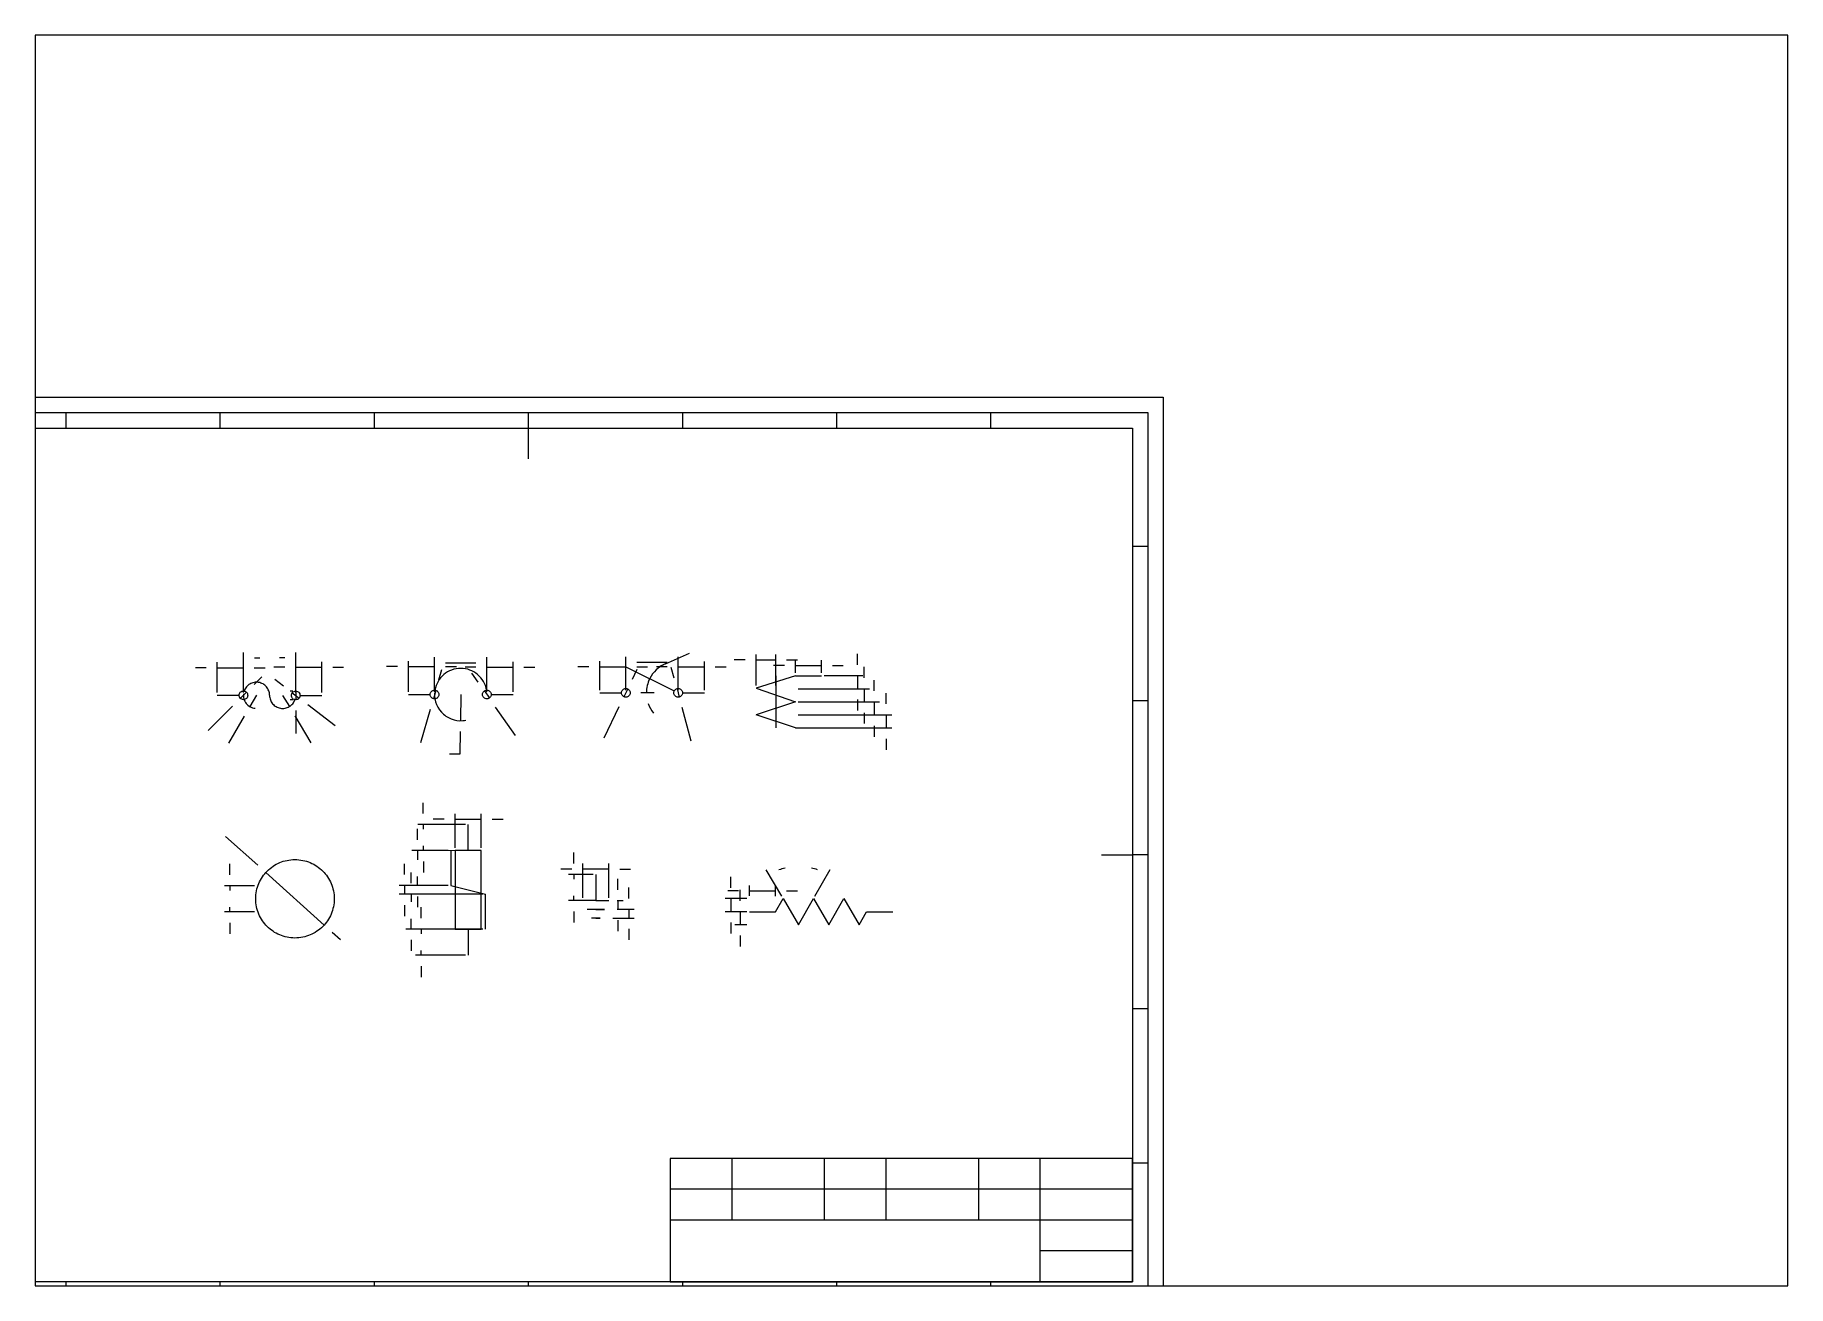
# Paper-space layout 'IEC A3 Title Block' of a CAD drawing. Header units: millimetres. Extents: x 13 to 415, y 5 to 292.
# The model-space entities are those that its viewports show. They can reach past a viewport. Long polylines and large blocks are cut down to what shows.
import ezdxf
from ezdxf.enums import TextEntityAlignment as Align

# ---------------------------------------------------------------- set-up
doc = ezdxf.new("R2010")
doc.units = ezdxf.units.MM
doc.header["$LTSCALE"] = 6
for name, color, linetype in [('035', 5, 'Continuous'), ('07', 7, 'Continuous'), ('Layer2', 30, 'Continuous')]:
    doc.layers.add(name, color=color, linetype=linetype)
doc.styles.add('ISO Proportional', font='Microsoft JhengHei.ttf')
doc.styles.get("Standard").update_dxf_attribs({"font": 'Microsoft JhengHei.ttf'})
doc.styles.add('WD', font='Microsoft JhengHei.ttf')
doc.dimstyles.get("Standard").update_dxf_attribs({"dimtxt": 0.18, "dimasz": 0.18, "dimexe": 0.18, "dimexo": 0.0625, "dimgap": 0.09, "dimtad": 0, "dimtih": 1, "dimtoh": 1, "dimzin": 0, "dimdsep": 46, "dimtxsty": 'WD', "dimcen": 0.09, "dimadec": 0, "dimazin": 0, "dimtfac": 1, "dimtofl": 0, "dimtmove": 2, "dimatfit": 3, "dimfxl": 1, "dimtolj": 1, "dimtzin": 0, "dimarcsym": 0})

psp = doc.layouts.new('IEC A3 Title Block')

msp = doc.modelspace()

# ---------------------------------------------------------------- texts
at = {"layer": 'Layer2', "insert": (66.22817, 94.84655), "char_height": 5, "attachment_point": 1}
msp.add_mtext('WH', dxfattribs=at)

# ---------------------------------------------------------------- blocks, each defined once
blk = doc.blocks.new('IEC_border_a3')
at = {"layer": '035'}
for p, q in [((64, 292), (64, 287)), ((114, 292), (114, 287)), ((164, 292), (164, 287)), ((214, 292), (214, 287)), ((264, 292), (264, 287)), ((314, 292), (314, 287)), ((364, 292), (364, 287)), ((17.97, 248.58), (12.98, 248.58)), ((414.97, 248.54), (409.98, 248.54)), ((17.98, 198.54), (13, 198.54)), ((414.98, 198.5), (410, 198.5)), ((17.98, 148.54), (13, 148.54)), ((414.98, 148.5), (410, 148.5)), ((17.98, 98.54), (13, 98.54)), ((414.98, 98.5), (410, 98.5)), ((18, 48.5), (13.02, 48.5)), ((415, 48.46), (410.02, 48.46)), ((64, 10), (64, 5)), ((114, 10), (114, 5)), ((164, 10), (164, 5)), ((214, 10), (214, 5)), ((264, 10), (264, 5)), ((314, 10), (314, 5)), ((364, 10), (364, 5)), ((125, 0), (125, 5)), ((230, 5), (230, 0))]:
    blk.add_line(p, q, dxfattribs=at)
for points in [[(0, 297), (420, 297), (420, 0), (0, 0)], [(18, 287), (410, 287), (410, 10), (18, 10)]]:
    blk.add_lwpolyline(points, close=True, dxfattribs=at)
at = {"layer": '07'}
for p, q in [((214, 287), (214, 277)), ((18, 148.5), (28, 148.5)), ((400, 148.5), (410, 148.5))]:
    blk.add_line(p, q, dxfattribs=at)
blk.add_lwpolyline([(13, 292), (415, 292), (415, 5), (13, 5)], close=True, dxfattribs=at)
at = {"layer": '035', "style": 'ISO Proportional'}
for s, p in [('1', (37.81, 287.5)), ('2', (87.73, 287.5)), ('3', (137.68, 287.5)), ('4', (187.38, 287.5)), ('5', (237.84, 287.5)), ('6', (287.69, 287.5)), ('7', (337.67, 287.5)), ('8', (387.92, 287.5)), ('A', (13.98, 271.83)), ('A', (410.98, 271.79)), ('B', (14, 221.79)), ('B', (411, 221.75)), ('C', (14, 171.79)), ('C', (411, 171.75)), ('D', (14, 121.79)), ('D', (411, 121.75)), ('E', (14.02, 71.75)), ('E', (411.02, 71.72)), ('F', (14.02, 21.75)), ('F', (411.02, 21.72)), ('1', (37.81, 5.5)), ('2', (87.73, 5.5)), ('3', (137.68, 5.5)), ('4', (187.38, 5.5)), ('5', (237.84, 5.5)), ('6', (287.69, 5.5)), ('7', (337.67, 5.5)), ('8', (387.92, 5.5))]:
    blk.add_text(s, height=3.5, dxfattribs=at).set_placement(p)
blk = doc.blocks.new('電腦輔助電機製圖作業圖框')
for p, q in [((289.9, 35.35), (183.84, 35.35)), ((183.84, 35.35), (183.84, 7.07)), ((197.98, 35.35), (197.98, 21.21)), ((219.19, 35.35), (219.19, 21.21)), ((233.33, 35.35), (233.33, 21.21)), ((254.55, 35.35), (254.55, 21.21)), ((268.69, 35.35), (268.69, 7.07)), ((289.9, 7.07), (289.9, 35.35)), ((289.9, 35.35), (289.9, 7.07)), ((289.9, 28.28), (183.84, 28.28)), ((289.9, 21.21), (183.84, 21.21)), ((289.9, 14.14), (268.69, 14.14)), ((183.84, 7.07), (289.9, 7.07))]:
    blk.add_line(p, q)
at = {"xscale": 0.7070707070707071, "yscale": 0.7070707070707071, "zscale": 0.7070707070707071}
blk.add_blockref('IEC_border_a3', (0, 0), dxfattribs=at)
at = {"insert": (190.91, 31.82), "char_height": 3.535, "attachment_point": 5, "style": 'ISO Proportional'}
blk.add_mtext_dynamic_manual_height_columns('科系', width=14.1414, gutter_width=8.84, heights=[0], dxfattribs=at)
at = {"char_height": 3.535, "attachment_point": 5}
for s, width, insert in [('班級', 14.1414, (226.26, 31.82)), ('項目', 14.1414, (261.62, 31.82)), ('學號', 14.1414, (190.91, 24.75)), ('姓名', 14.1414, (226.26, 24.75)), ('日期', 14.1414, (261.62, 24.75)), ('頁次', 21.2121, (279.29, 17.68))]:
    blk.add_mtext_dynamic_manual_height_columns(s, width=width, gutter_width=8.84, heights=[0], dxfattribs=dict(at, insert=insert))
at = {"insert": (279.16, 10.61), "char_height": 3.535, "attachment_point": 5, "rotation": 119.0276}
blk.add_mtext_dynamic_manual_height_columns('\\\\', width=21.2121, gutter_width=17.68, heights=[0], dxfattribs=at)
for tag, height, p in [('@科系', 3.54, (208.59, 31.82)), ('@班級', 3.54, (243.94, 31.82)), ('@項目', 3.54, (279.29, 31.82)), ('@學號', 2.36, (208.59, 24.75)), ('@姓名', 3.54, (243.94, 24.75)), ('@日期', 2.36, (279.29, 24.75)), ('@作業', 3.54, (227.52, 14.49)), ('@頁次', 3.54, (272.22, 10.61)), ('@總頁次', 3.54, (286.36, 10.61))]:
    blk.add_attdef(tag, text='', height=height).set_placement(p, align=Align.MIDDLE_CENTER)
at = {"flags": 9}
blk.add_attdef('WD_TB', (0, 0), '', height=3.54, dxfattribs=at)
blk = doc.blocks.new('*D25')
at = {"layer": 'Defpoints', "color": 0, "transparency": 16777216}
for p in [(60.77, 146.84), (54.77, 140.51), (60.77, 140.51)]:
    blk.add_point(p, dxfattribs=at)
at = {"layer": 'Layer2', "color": 0, "lineweight": -2, "transparency": 16777216}
for p, q in [((52.27, 146.84), (49.77, 146.84)), ((54.77, 141.14), (54.77, 148.09)), ((54.77, 146.84), (60.77, 146.84)), ((60.77, 141.14), (60.77, 148.09)), ((63.27, 146.84), (65.77, 146.84))]:
    blk.add_line(p, q, dxfattribs=at)
at = {"layer": 'Layer2', "color": 0, "transparency": 16777216}
for points in [[(52.27, 147.26), (52.27, 146.42), (54.77, 146.84)], [(63.27, 147.26), (63.27, 146.42), (60.77, 146.84)]]:
    blk.add_solid(points, dxfattribs=at)
at = {"layer": 'Layer2', "color": 0, "transparency": 16777216, "insert": (57.77, 148.76), "char_height": 2.5, "attachment_point": 5}
blk.add_mtext('\\A1;6', dxfattribs=at)
blk = doc.blocks.new('*D27')
at = {"layer": 'Defpoints', "color": 0, "transparency": 16777216}
for p in [(78.77, 146.97), (72.77, 140.49), (78.77, 140.49)]:
    blk.add_point(p, dxfattribs=at)
at = {"layer": 'Layer2', "color": 0, "lineweight": -2, "transparency": 16777216}
for p, q in [((70.27, 146.97), (67.77, 146.97)), ((72.77, 141.12), (72.77, 148.22)), ((72.77, 146.97), (78.77, 146.97)), ((78.77, 141.12), (78.77, 148.22)), ((81.27, 146.97), (83.77, 146.97))]:
    blk.add_line(p, q, dxfattribs=at)
at = {"layer": 'Layer2', "color": 0, "transparency": 16777216}
for points in [[(70.27, 147.39), (70.27, 146.56), (72.77, 146.97)], [(81.27, 147.39), (81.27, 146.56), (78.77, 146.97)]]:
    blk.add_solid(points, dxfattribs=at)
at = {"layer": 'Layer2', "color": 0, "transparency": 16777216, "insert": (75.77, 148.89), "char_height": 2.5, "attachment_point": 5}
blk.add_mtext('\\A1;6', dxfattribs=at)
blk = doc.blocks.new('*D28')
at = {"layer": 'Defpoints', "color": 0, "transparency": 16777216}
for p in [(72.79, 149.07), (60.77, 140.51), (72.77, 140.49)]:
    blk.add_point(p, dxfattribs=at)
at = {"layer": 'Layer2', "color": 0, "lineweight": -2, "transparency": 16777216}
for p, q in [((60.78, 141.14), (60.79, 150.35)), ((63.29, 149.09), (64.51, 149.09)), ((70.29, 149.08), (69.07, 149.08)), ((72.78, 141.12), (72.79, 150.32))]:
    blk.add_line(p, q, dxfattribs=at)
at = {"layer": 'Layer2', "color": 0, "transparency": 16777216}
for points in [[(63.29, 149.51), (63.29, 148.67), (60.79, 149.1)], [(70.29, 149.5), (70.29, 148.66), (72.79, 149.07)]]:
    blk.add_solid(points, dxfattribs=at)
at = {"layer": 'Layer2', "color": 0, "transparency": 16777216, "insert": (66.79, 149.09), "char_height": 2.5, "attachment_point": 5}
blk.add_mtext('\\A1;12', dxfattribs=at)
blk = doc.blocks.new('*D29')
at = {"layer": 'Defpoints', "color": 0, "transparency": 16777216}
for p in [(72.78, 141.49), (72.77, 139.49), (72.78, 139.49)]:
    blk.add_point(p, dxfattribs=at)
at = {"layer": 'Layer2', "color": 0, "lineweight": -2, "transparency": 16777216}
for p, q in [((72.77, 143.99), (72.77, 146.49)), ((72.15, 141.49), (71.52, 141.49)), ((72.77, 141.49), (72.77, 139.49)), ((72.15, 139.49), (71.52, 139.49)), ((72.77, 136.99), (72.77, 131.72))]:
    blk.add_line(p, q, dxfattribs=at)
at = {"layer": 'Layer2', "color": 0, "transparency": 16777216}
for points in [[(72.36, 143.99), (73.19, 143.99), (72.77, 141.49)], [(72.36, 136.99), (73.19, 136.99), (72.77, 139.49)]]:
    blk.add_solid(points, dxfattribs=at)
at = {"layer": 'Layer2', "color": 0, "transparency": 16777216, "insert": (70.88, 133.11), "char_height": 2.5, "attachment_point": 5, "rotation": 90}
blk.add_mtext('\\A1;2', dxfattribs=at)
blk = doc.blocks.new('*D30')
at = {"layer": 'Defpoints', "color": 0, "transparency": 16777216}
for p in [(104.62, 147.1), (98.62, 140.69), (104.62, 140.69)]:
    blk.add_point(p, dxfattribs=at)
at = {"layer": 'Layer2', "color": 0, "lineweight": -2, "transparency": 16777216}
for p, q in [((96.12, 147.1), (93.62, 147.1)), ((98.62, 141.31), (98.62, 148.35)), ((98.62, 147.1), (104.62, 147.1)), ((104.62, 141.31), (104.62, 148.35)), ((107.12, 147.1), (109.62, 147.1))]:
    blk.add_line(p, q, dxfattribs=at)
at = {"layer": 'Layer2', "color": 0, "transparency": 16777216}
for points in [[(96.12, 147.51), (96.12, 146.68), (98.62, 147.1)], [(107.12, 147.51), (107.12, 146.68), (104.62, 147.1)]]:
    blk.add_solid(points, dxfattribs=at)
at = {"layer": 'Layer2', "color": 0, "transparency": 16777216, "insert": (101.62, 149.01), "char_height": 2.5, "attachment_point": 5}
blk.add_mtext('\\A1;6', dxfattribs=at)
blk = doc.blocks.new('*D31')
at = {"layer": 'Defpoints', "color": 0, "transparency": 16777216}
for p in [(116.62, 148), (104.62, 140.69), (116.62, 140.69)]:
    blk.add_point(p, dxfattribs=at)
at = {"layer": 'Layer2', "color": 0, "lineweight": -2, "transparency": 16777216}
for p, q in [((104.62, 141.31), (104.62, 149.25)), ((116.62, 141.31), (116.62, 149.25)), ((107.12, 148), (114.12, 148))]:
    blk.add_line(p, q, dxfattribs=at)
at = {"layer": 'Layer2', "color": 0, "transparency": 16777216}
for points in [[(107.12, 148.41), (107.12, 147.58), (104.62, 148)], [(114.12, 148.41), (114.12, 147.58), (116.62, 148)]]:
    blk.add_solid(points, dxfattribs=at)
at = {"layer": 'Layer2', "color": 0, "transparency": 16777216, "insert": (110.62, 149.9), "char_height": 2.5, "attachment_point": 5}
blk.add_mtext('\\A1;12', dxfattribs=at)
blk = doc.blocks.new('*D32')
at = {"layer": 'Defpoints', "color": 0, "transparency": 16777216}
for p in [(122.62, 146.95), (116.62, 140.69), (122.62, 140.69)]:
    blk.add_point(p, dxfattribs=at)
at = {"layer": 'Layer2', "color": 0, "lineweight": -2, "transparency": 16777216}
for p, q in [((114.12, 146.95), (111.62, 146.95)), ((116.62, 141.31), (116.62, 148.2)), ((116.62, 146.95), (122.62, 146.95)), ((122.62, 141.31), (122.62, 148.2)), ((125.12, 146.95), (127.62, 146.95))]:
    blk.add_line(p, q, dxfattribs=at)
at = {"layer": 'Layer2', "color": 0, "transparency": 16777216}
for points in [[(114.12, 147.36), (114.12, 146.53), (116.62, 146.95)], [(125.12, 147.36), (125.12, 146.53), (122.62, 146.95)]]:
    blk.add_solid(points, dxfattribs=at)
at = {"layer": 'Layer2', "color": 0, "transparency": 16777216, "insert": (119.62, 148.86), "char_height": 2.5, "attachment_point": 5}
blk.add_mtext('\\A1;6', dxfattribs=at)
blk = doc.blocks.new('*D33')
at = {"layer": 'Defpoints', "color": 0, "transparency": 16777216}
for p in [(148.49, 147.07), (142.49, 141.07), (148.49, 141.07)]:
    blk.add_point(p, dxfattribs=at)
at = {"layer": 'Layer2', "color": 0, "lineweight": -2, "transparency": 16777216}
for p, q in [((139.99, 147.07), (137.49, 147.07)), ((142.49, 141.7), (142.49, 148.32)), ((142.49, 147.07), (148.49, 147.07)), ((148.49, 141.7), (148.49, 148.32)), ((150.99, 147.07), (153.49, 147.07))]:
    blk.add_line(p, q, dxfattribs=at)
at = {"layer": 'Layer2', "color": 0, "transparency": 16777216}
for points in [[(139.99, 147.49), (139.99, 146.66), (142.49, 147.07)], [(150.99, 147.49), (150.99, 146.66), (148.49, 147.07)]]:
    blk.add_solid(points, dxfattribs=at)
at = {"layer": 'Layer2', "color": 0, "transparency": 16777216, "insert": (145.49, 148.99), "char_height": 2.5, "attachment_point": 5}
blk.add_mtext('\\A1;6', dxfattribs=at)
blk = doc.blocks.new('*D34')
at = {"layer": 'Defpoints', "color": 0, "transparency": 16777216}
for p in [(166.49, 147.03), (160.49, 141.07), (166.49, 141.07)]:
    blk.add_point(p, dxfattribs=at)
at = {"layer": 'Layer2', "color": 0, "lineweight": -2, "transparency": 16777216}
for p, q in [((157.99, 147.03), (155.49, 147.03)), ((160.49, 141.7), (160.49, 148.28)), ((160.49, 147.03), (166.49, 147.03)), ((166.49, 141.7), (166.49, 148.28)), ((168.99, 147.03), (171.49, 147.03))]:
    blk.add_line(p, q, dxfattribs=at)
at = {"layer": 'Layer2', "color": 0, "transparency": 16777216}
for points in [[(157.99, 147.44), (157.99, 146.61), (160.49, 147.03)], [(168.99, 147.44), (168.99, 146.61), (166.49, 147.03)]]:
    blk.add_solid(points, dxfattribs=at)
at = {"layer": 'Layer2', "color": 0, "transparency": 16777216, "insert": (163.49, 148.94), "char_height": 2.5, "attachment_point": 5}
blk.add_mtext('\\A1;6', dxfattribs=at)
blk = doc.blocks.new('*D35')
at = {"layer": 'Defpoints', "color": 0, "transparency": 16777216}
for p in [(160.49, 148.08), (148.49, 141.07), (160.49, 141.07)]:
    blk.add_point(p, dxfattribs=at)
at = {"layer": 'Layer2', "color": 0, "lineweight": -2, "transparency": 16777216}
for p, q in [((148.49, 141.7), (148.49, 149.33)), ((160.49, 141.7), (160.49, 149.33)), ((150.99, 148.08), (157.99, 148.08))]:
    blk.add_line(p, q, dxfattribs=at)
at = {"layer": 'Layer2', "color": 0, "transparency": 16777216}
for points in [[(150.99, 148.49), (150.99, 147.66), (148.49, 148.08)], [(157.99, 148.49), (157.99, 147.66), (160.49, 148.08)]]:
    blk.add_solid(points, dxfattribs=at)
at = {"layer": 'Layer2', "color": 0, "transparency": 16777216, "insert": (154.49, 149.98), "char_height": 2.5, "attachment_point": 5}
blk.add_mtext('\\A1;12', dxfattribs=at)
blk = doc.blocks.new('*D37')
at = {"layer": 'Defpoints', "color": 0, "transparency": 16777216}
for p in [(193.36, 145.02), (193.75, 142.02), (201.62, 142.02)]:
    blk.add_point(p, dxfattribs=at)
at = {"layer": 'Layer2', "color": 0, "lineweight": -2, "transparency": 16777216}
for p, q in [((201.62, 147.52), (201.62, 150.02)), ((193.98, 145.02), (202.87, 145.02)), ((201.62, 145.02), (201.62, 142.02)), ((194.38, 142.02), (202.87, 142.02)), ((201.62, 139.52), (201.62, 137.02))]:
    blk.add_line(p, q, dxfattribs=at)
at = {"layer": 'Layer2', "color": 0, "transparency": 16777216}
for points in [[(201.2, 147.52), (202.03, 147.52), (201.62, 145.02)], [(201.2, 139.52), (202.03, 139.52), (201.62, 142.02)]]:
    blk.add_solid(points, dxfattribs=at)
at = {"layer": 'Layer2', "color": 0, "transparency": 16777216, "insert": (201.62, 143.52), "char_height": 2.5, "attachment_point": 5}
blk.add_mtext('\\A1;3', dxfattribs=at)
blk = doc.blocks.new('*D38')
at = {"layer": 'Defpoints', "color": 0, "transparency": 16777216}
for p in [(187.36, 142.02), (187.36, 139.02), (203.13, 139.02)]:
    blk.add_point(p, dxfattribs=at)
at = {"layer": 'Layer2', "color": 0, "lineweight": -2, "transparency": 16777216}
for p, q in [((203.13, 144.52), (203.13, 147.02)), ((187.98, 142.02), (204.38, 142.02)), ((203.13, 142.02), (203.13, 139.02)), ((187.98, 139.02), (204.38, 139.02)), ((203.13, 136.52), (203.13, 134.02))]:
    blk.add_line(p, q, dxfattribs=at)
at = {"layer": 'Layer2', "color": 0, "transparency": 16777216}
for points in [[(202.71, 144.52), (203.54, 144.52), (203.13, 142.02)], [(202.71, 136.52), (203.54, 136.52), (203.13, 139.02)]]:
    blk.add_solid(points, dxfattribs=at)
at = {"layer": 'Layer2', "color": 0, "transparency": 16777216, "insert": (203.13, 140.52), "char_height": 2.5, "attachment_point": 5}
blk.add_mtext('\\A1;3', dxfattribs=at)
blk = doc.blocks.new('*D39')
at = {"layer": 'Defpoints', "color": 0, "transparency": 16777216}
for p in [(187.36, 139.02), (187.36, 136.02), (205.4, 136.02)]:
    blk.add_point(p, dxfattribs=at)
at = {"layer": 'Layer2', "color": 0, "lineweight": -2, "transparency": 16777216}
for p, q in [((205.4, 141.52), (205.4, 144.02)), ((187.98, 139.02), (206.65, 139.02)), ((205.4, 139.02), (205.4, 136.02)), ((187.98, 136.02), (206.65, 136.02)), ((205.4, 133.52), (205.4, 131.02))]:
    blk.add_line(p, q, dxfattribs=at)
at = {"layer": 'Layer2', "color": 0, "transparency": 16777216}
for points in [[(204.99, 141.52), (205.82, 141.52), (205.4, 139.02)], [(204.99, 133.52), (205.82, 133.52), (205.4, 136.02)]]:
    blk.add_solid(points, dxfattribs=at)
at = {"layer": 'Layer2', "color": 0, "transparency": 16777216, "insert": (205.4, 137.52), "char_height": 2.5, "attachment_point": 5}
blk.add_mtext('\\A1;3', dxfattribs=at)
blk = doc.blocks.new('*D40')
at = {"layer": 'Defpoints', "color": 0, "transparency": 16777216}
for p in [(187.36, 136.02), (187.36, 133.02), (208.21, 133.02)]:
    blk.add_point(p, dxfattribs=at)
at = {"layer": 'Layer2', "color": 0, "lineweight": -2, "transparency": 16777216}
for p, q in [((208.21, 138.52), (208.21, 141.02)), ((187.98, 136.02), (209.46, 136.02)), ((187.98, 133.02), (209.46, 133.02)), ((208.21, 136.02), (208.21, 133.02)), ((208.21, 130.52), (208.21, 128.02))]:
    blk.add_line(p, q, dxfattribs=at)
at = {"layer": 'Layer2', "color": 0, "transparency": 16777216}
for points in [[(207.79, 138.52), (208.63, 138.52), (208.21, 136.02)], [(207.79, 130.52), (208.63, 130.52), (208.21, 133.02)]]:
    blk.add_solid(points, dxfattribs=at)
at = {"layer": 'Layer2', "color": 0, "transparency": 16777216, "insert": (208.21, 134.52), "char_height": 2.5, "attachment_point": 5}
blk.add_mtext('\\A1;3', dxfattribs=at)
blk = doc.blocks.new('*D41')
at = {"layer": 'Defpoints', "color": 0, "transparency": 16777216}
for p in [(187.36, 145.02), (193.36, 147.32), (193.36, 145.02)]:
    blk.add_point(p, dxfattribs=at)
at = {"layer": 'Layer2', "color": 0, "lineweight": -2, "transparency": 16777216}
for p, q in [((184.86, 147.32), (182.36, 147.32)), ((187.36, 145.64), (187.36, 148.57)), ((187.36, 147.32), (193.36, 147.32)), ((193.36, 145.64), (193.36, 148.57)), ((195.86, 147.32), (198.36, 147.32))]:
    blk.add_line(p, q, dxfattribs=at)
at = {"layer": 'Layer2', "color": 0, "transparency": 16777216}
for points in [[(184.86, 147.73), (184.86, 146.9), (187.36, 147.32)], [(195.86, 147.73), (195.86, 146.9), (193.36, 147.32)]]:
    blk.add_solid(points, dxfattribs=at)
at = {"layer": 'Layer2', "color": 0, "transparency": 16777216, "insert": (190.36, 149.23), "char_height": 2.5, "attachment_point": 5}
blk.add_mtext('\\A1;6', dxfattribs=at)
blk = doc.blocks.new('*D42')
at = {"layer": 'Defpoints', "color": 0, "transparency": 16777216}
for p in [(182.86, 148.64), (178.36, 142.17), (182.86, 142.17)]:
    blk.add_point(p, dxfattribs=at)
at = {"layer": 'Layer2', "color": 0, "lineweight": -2, "transparency": 16777216}
for p, q in [((178.36, 142.8), (178.36, 149.89)), ((182.86, 142.8), (182.86, 149.89)), ((175.86, 148.64), (173.36, 148.64)), ((178.36, 148.64), (182.86, 148.64)), ((185.36, 148.64), (187.86, 148.64))]:
    blk.add_line(p, q, dxfattribs=at)
at = {"layer": 'Layer2', "color": 0, "transparency": 16777216}
for points in [[(175.86, 149.06), (175.86, 148.23), (178.36, 148.64)], [(185.36, 149.06), (185.36, 148.23), (182.86, 148.64)]]:
    blk.add_solid(points, dxfattribs=at)
at = {"layer": 'Layer2', "color": 0, "transparency": 16777216, "insert": (180.61, 150.54), "char_height": 2.5, "attachment_point": 5}
blk.add_mtext('\\A1;4.5', dxfattribs=at)
blk = doc.blocks.new('*D43')
at = {"layer": 'Defpoints', "color": 0, "transparency": 16777216}
for p in [(63.95, 96.83), (57.67, 90.82), (63.95, 90.83)]:
    blk.add_point(p, dxfattribs=at)
at = {"layer": 'Layer2', "color": 0, "lineweight": -2, "transparency": 16777216}
for p, q in [((57.66, 99.32), (57.66, 101.82)), ((63.32, 96.83), (56.41, 96.82)), ((57.66, 96.82), (57.66, 95.74)), ((63.33, 90.83), (56.42, 90.82)), ((57.67, 90.82), (57.67, 91.91)), ((57.67, 88.32), (57.67, 85.82))]:
    blk.add_line(p, q, dxfattribs=at)
at = {"layer": 'Layer2', "color": 0, "transparency": 16777216}
for points in [[(58.08, 99.32), (57.24, 99.32), (57.66, 96.82)], [(58.08, 88.32), (57.25, 88.32), (57.67, 90.82)]]:
    blk.add_solid(points, dxfattribs=at)
at = {"layer": 'Layer2', "color": 0, "transparency": 16777216, "insert": (57.66, 93.82), "char_height": 2.5, "attachment_point": 5}
blk.add_mtext('\\A1;6', dxfattribs=at)
blk = doc.blocks.new('*D44')
at = {"layer": 'Defpoints', "color": 0, "transparency": 16777216}
for p in [(65.91, 99.84), (79.3, 87.81)]:
    blk.add_point(p, dxfattribs=at)
at = {"layer": 'Layer2', "color": 0, "lineweight": -2, "transparency": 16777216}
for p, q in [((56.65, 108.14), (64.05, 101.51)), ((79.3, 87.81), (65.91, 99.84)), ((81.16, 86.14), (83.02, 84.47))]:
    blk.add_line(p, q, dxfattribs=at)
at = {"layer": 'Layer2', "color": 0, "transparency": 16777216}
for points in [[(64.32, 101.82), (63.77, 101.2), (65.91, 99.84)], [(81.44, 86.45), (80.88, 85.83), (79.3, 87.81)]]:
    blk.add_solid(points, dxfattribs=at)
at = {"layer": 'Layer2', "color": 0, "transparency": 16777216, "insert": (60.73, 107.13), "char_height": 2.5, "attachment_point": 5, "rotation": 318.0844}
blk.add_mtext('\\A1;∅18', dxfattribs=at)
blk = doc.blocks.new('*D45')
at = {"layer": 'Defpoints', "color": 0, "transparency": 16777216}
for p in [(69.77, 140.5), (71.33, 137.94)]:
    blk.add_point(p, dxfattribs=at)
at = {"layer": 'Layer2', "color": 0, "lineweight": -2, "transparency": 16777216}
for p, q in [((69.77, 140.5), (71.33, 137.94)), ((76.34, 129.63), (72.62, 135.79))]:
    blk.add_line(p, q, dxfattribs=at)
at = {"layer": 'Layer2', "color": 0, "transparency": 16777216}
blk.add_solid([(72.97, 136.01), (72.26, 135.58), (71.33, 137.94)], dxfattribs=at)
at = {"layer": 'Layer2', "color": 0, "transparency": 16777216, "insert": (76.77, 132.63), "char_height": 2.5, "attachment_point": 5, "rotation": 301.1242}
blk.add_mtext('\\A1;R3', dxfattribs=at)
blk = doc.blocks.new('*D46')
at = {"layer": 'Defpoints', "color": 0, "transparency": 16777216}
for p in [(62.27, 137.92), (63.77, 140.51)]:
    blk.add_point(p, dxfattribs=at)
at = {"layer": 'Layer2', "color": 0, "lineweight": -2, "transparency": 16777216}
for p, q in [((63.77, 140.51), (62.27, 137.92)), ((57.4, 129.53), (61.01, 135.76))]:
    blk.add_line(p, q, dxfattribs=at)
blk.add_arc((63.77, 140.51), 3, 172.7485, 263.7427, dxfattribs=at)
at = {"layer": 'Layer2', "color": 0, "transparency": 16777216}
blk.add_solid([(60.65, 135.97), (61.37, 135.55), (62.27, 137.92)], dxfattribs=at)
at = {"layer": 'Layer2', "color": 0, "transparency": 16777216, "insert": (56.92, 132.52), "char_height": 2.5, "attachment_point": 5, "rotation": 59.8695}
blk.add_mtext('\\A1;R3', dxfattribs=at)
blk = doc.blocks.new('*D47')
at = {"layer": 'Defpoints', "color": 0, "transparency": 16777216}
for p in [(61.48, 141.22), (60.07, 139.81)]:
    blk.add_point(p, dxfattribs=at)
at = {"layer": 'Layer2', "color": 0, "lineweight": -2, "transparency": 16777216}
for p, q in [((63.25, 142.99), (65.01, 144.76)), ((61.48, 141.22), (60.07, 139.81)), ((52.69, 132.4), (58.3, 138.03))]:
    blk.add_line(p, q, dxfattribs=at)
at = {"layer": 'Layer2', "color": 0, "transparency": 16777216}
for points in [[(62.95, 143.29), (63.54, 142.7), (61.48, 141.22)], [(58.01, 138.33), (58.6, 137.74), (60.07, 139.81)]]:
    blk.add_solid(points, dxfattribs=at)
at = {"layer": 'Layer2', "color": 0, "transparency": 16777216, "insert": (53.22, 135.72), "char_height": 2.5, "attachment_point": 5, "rotation": 45.1064}
blk.add_mtext('\\A1;∅2', dxfattribs=at)
blk = doc.blocks.new('*D48')
at = {"layer": 'Defpoints', "color": 0, "transparency": 16777216}
for p in [(71.98, 141.1), (73.57, 139.88)]:
    blk.add_point(p, dxfattribs=at)
at = {"layer": 'Layer2', "color": 0, "lineweight": -2, "transparency": 16777216}
for p, q in [((70, 142.63), (68.02, 144.16)), ((71.98, 141.1), (73.57, 139.88)), ((81.85, 133.49), (75.55, 138.35))]:
    blk.add_line(p, q, dxfattribs=at)
at = {"layer": 'Layer2', "color": 0, "transparency": 16777216}
for points in [[(70.26, 142.96), (69.75, 142.3), (71.98, 141.1)], [(75.8, 138.68), (75.29, 138.03), (73.57, 139.88)]]:
    blk.add_solid(points, dxfattribs=at)
at = {"layer": 'Layer2', "color": 0, "transparency": 16777216, "insert": (80.89, 136.72), "char_height": 2.5, "attachment_point": 5, "rotation": 322.3553}
blk.add_mtext('\\A1;∅2', dxfattribs=at)
blk = doc.blocks.new('*D49')
at = {"layer": 'Defpoints', "color": 0, "transparency": 16777216}
for p in [(110.62, 140.69), (110.58, 134.69)]:
    blk.add_point(p, dxfattribs=at)
at = {"layer": 'Layer2', "color": 0, "lineweight": -2, "transparency": 16777216}
for p, q in [((110.62, 140.69), (110.58, 134.69)), ((110.52, 127.1), (110.56, 132.19)), ((108.02, 127.1), (110.52, 127.1))]:
    blk.add_line(p, q, dxfattribs=at)
blk.add_arc((110.62, 140.69), 6, 176.4079, 281.5216, dxfattribs=at)
at = {"layer": 'Layer2', "color": 0, "transparency": 16777216}
blk.add_solid([(110.14, 132.19), (110.97, 132.19), (110.58, 134.69)], dxfattribs=at)
at = {"layer": 'Layer2', "color": 0, "transparency": 16777216, "insert": (105.61, 127.1), "char_height": 2.5, "attachment_point": 5}
blk.add_mtext('\\A1;R6', dxfattribs=at)
blk = doc.blocks.new('*D50')
at = {"layer": 'Defpoints', "color": 0, "transparency": 16777216}
for p in [(104.9, 141.65), (104.34, 139.73)]:
    blk.add_point(p, dxfattribs=at)
at = {"layer": 'Layer2', "color": 0, "lineweight": -2, "transparency": 16777216}
for p, q in [((105.59, 144.05), (106.28, 146.45)), ((104.9, 141.65), (104.34, 139.73)), ((101.45, 129.68), (103.65, 137.32))]:
    blk.add_line(p, q, dxfattribs=at)
at = {"layer": 'Layer2', "color": 0, "transparency": 16777216}
for points in [[(105.19, 144.17), (105.99, 143.94), (104.9, 141.65)], [(103.25, 137.44), (104.05, 137.21), (104.34, 139.73)]]:
    blk.add_solid(points, dxfattribs=at)
at = {"layer": 'Layer2', "color": 0, "transparency": 16777216, "insert": (100.31, 132.84), "char_height": 2.5, "attachment_point": 5, "rotation": 73.95}
blk.add_mtext('\\A1;∅2', dxfattribs=at)
blk = doc.blocks.new('*D51')
at = {"layer": 'Defpoints', "color": 0, "transparency": 16777216}
for p in [(116.05, 141.51), (117.19, 139.87)]:
    blk.add_point(p, dxfattribs=at)
at = {"layer": 'Layer2', "color": 0, "lineweight": -2, "transparency": 16777216}
for p, q in [((114.62, 143.56), (113.2, 145.62)), ((116.05, 141.51), (117.19, 139.87)), ((123.15, 131.27), (118.61, 137.81))]:
    blk.add_line(p, q, dxfattribs=at)
at = {"layer": 'Layer2', "color": 0, "transparency": 16777216}
for points in [[(114.97, 143.8), (114.28, 143.33), (116.05, 141.51)], [(118.96, 138.05), (118.27, 137.58), (117.19, 139.87)]]:
    blk.add_solid(points, dxfattribs=at)
at = {"layer": 'Layer2', "color": 0, "transparency": 16777216, "insert": (123.21, 134.64), "char_height": 2.5, "attachment_point": 5, "rotation": 304.7669}
blk.add_mtext('\\A1;∅2', dxfattribs=at)
blk = doc.blocks.new('*D52')
at = {"layer": 'Defpoints', "color": 0, "transparency": 16777216}
for p in [(148.92, 141.98), (148.06, 140.17)]:
    blk.add_point(p, dxfattribs=at)
at = {"layer": 'Layer2', "color": 0, "lineweight": -2, "transparency": 16777216}
for p, q in [((150, 144.23), (151.08, 146.49)), ((148.92, 141.98), (148.06, 140.17)), ((143.55, 130.74), (146.98, 137.92))]:
    blk.add_line(p, q, dxfattribs=at)
at = {"layer": 'Layer2', "color": 0, "transparency": 16777216}
for points in [[(149.62, 144.41), (150.37, 144.05), (148.92, 141.98)], [(146.6, 138.1), (147.35, 137.74), (148.06, 140.17)]]:
    blk.add_solid(points, dxfattribs=at)
at = {"layer": 'Layer2', "color": 0, "transparency": 16777216, "insert": (142.95, 134.05), "char_height": 2.5, "attachment_point": 5, "rotation": 64.4464}
blk.add_mtext('\\A1;∅2', dxfattribs=at)
blk = doc.blocks.new('*D53')
at = {"layer": 'Defpoints', "color": 0, "transparency": 16777216}
for p in [(160.22, 142.04), (160.75, 140.11)]:
    blk.add_point(p, dxfattribs=at)
at = {"layer": 'Layer2', "color": 0, "lineweight": -2, "transparency": 16777216}
for p, q in [((159.57, 144.45), (158.91, 146.86)), ((160.22, 142.04), (160.75, 140.11)), ((163.5, 130.02), (161.41, 137.7))]:
    blk.add_line(p, q, dxfattribs=at)
at = {"layer": 'Layer2', "color": 0, "transparency": 16777216}
for points in [[(159.97, 144.56), (159.16, 144.34), (160.22, 142.04)], [(161.81, 137.81), (161.01, 137.59), (160.75, 140.11)]]:
    blk.add_solid(points, dxfattribs=at)
at = {"layer": 'Layer2', "color": 0, "transparency": 16777216, "insert": (164.68, 133.17), "char_height": 2.5, "attachment_point": 5, "rotation": 285.2617}
blk.add_mtext('\\A1;∅2', dxfattribs=at)
blk = doc.blocks.new('*D54')
at = {"layer": 'Defpoints', "color": 0, "transparency": 16777216}
for p in [(108.33, 104.87), (100.69, 96.87), (108.33, 96.87)]:
    blk.add_point(p, dxfattribs=at)
at = {"layer": 'Layer2', "color": 0, "lineweight": -2, "transparency": 16777216}
for p, q in [((100.69, 107.37), (100.69, 109.87)), ((107.7, 104.87), (99.44, 104.87)), ((100.69, 104.87), (100.69, 102.78)), ((107.7, 96.87), (99.44, 96.87)), ((100.69, 96.87), (100.69, 98.94)), ((100.69, 94.37), (100.69, 91.87))]:
    blk.add_line(p, q, dxfattribs=at)
at = {"layer": 'Layer2', "color": 0, "transparency": 16777216}
for points in [[(100.27, 107.37), (101.11, 107.37), (100.69, 104.87)], [(100.27, 94.37), (101.11, 94.37), (100.69, 96.87)]]:
    blk.add_solid(points, dxfattribs=at)
at = {"layer": 'Layer2', "color": 0, "transparency": 16777216, "insert": (100.69, 100.86), "char_height": 2.5, "attachment_point": 5}
blk.add_mtext('\\A1;8', dxfattribs=at)
blk = doc.blocks.new('*D55')
at = {"layer": 'Defpoints', "color": 0, "transparency": 16777216}
for p in [(99.29, 94.89), (116.33, 94.89), (116.33, 86.89)]:
    blk.add_point(p, dxfattribs=at)
at = {"layer": 'Layer2', "color": 0, "lineweight": -2, "transparency": 16777216}
for p, q in [((99.29, 97.39), (99.29, 99.89)), ((115.7, 94.89), (98.04, 94.89)), ((99.29, 94.89), (99.29, 93.1)), ((99.29, 86.89), (99.29, 89.26)), ((115.7, 86.89), (98.04, 86.89)), ((99.29, 84.39), (99.29, 81.89))]:
    blk.add_line(p, q, dxfattribs=at)
at = {"layer": 'Layer2', "color": 0, "transparency": 16777216}
for points in [[(98.87, 97.39), (99.7, 97.39), (99.29, 94.89)], [(98.87, 84.39), (99.7, 84.39), (99.29, 86.89)]]:
    blk.add_solid(points, dxfattribs=at)
at = {"layer": 'Layer2', "color": 0, "transparency": 16777216, "insert": (99.29, 91.18), "char_height": 2.5, "attachment_point": 5}
blk.add_mtext('\\A1;8', dxfattribs=at)
blk = doc.blocks.new('*D56')
at = {"layer": 'Defpoints', "color": 0, "transparency": 16777216}
for p in [(115.33, 112.09), (109.33, 104.87), (115.33, 104.87)]:
    blk.add_point(p, dxfattribs=at)
at = {"layer": 'Layer2', "color": 0, "lineweight": -2, "transparency": 16777216}
for p, q in [((109.33, 105.5), (109.33, 113.34)), ((115.33, 105.5), (115.33, 113.34)), ((106.83, 112.09), (104.33, 112.09)), ((109.33, 112.09), (115.33, 112.09)), ((117.83, 112.09), (120.33, 112.09))]:
    blk.add_line(p, q, dxfattribs=at)
at = {"layer": 'Layer2', "color": 0, "transparency": 16777216}
for points in [[(106.83, 112.51), (106.83, 111.67), (109.33, 112.09)], [(117.83, 112.51), (117.83, 111.67), (115.33, 112.09)]]:
    blk.add_solid(points, dxfattribs=at)
at = {"layer": 'Layer2', "color": 0, "transparency": 16777216, "insert": (112.33, 114.01), "char_height": 2.5, "attachment_point": 5}
blk.add_mtext('\\A1;6', dxfattribs=at)
blk = doc.blocks.new('*D57')
at = {"layer": 'Defpoints', "color": 0, "transparency": 16777216}
for p in [(108.33, 96.87), (97.76, 94.87), (108.33, 94.87)]:
    blk.add_point(p, dxfattribs=at)
at = {"layer": 'Layer2', "color": 0, "lineweight": -2, "transparency": 16777216}
for p, q in [((97.76, 99.37), (97.76, 101.87)), ((107.7, 96.87), (96.51, 96.87)), ((97.76, 96.87), (97.76, 94.87)), ((107.7, 94.87), (96.51, 94.87)), ((97.76, 92.37), (97.76, 89.87))]:
    blk.add_line(p, q, dxfattribs=at)
at = {"layer": 'Layer2', "color": 0, "transparency": 16777216}
for points in [[(97.35, 99.37), (98.18, 99.37), (97.76, 96.87)], [(97.35, 92.37), (98.18, 92.37), (97.76, 94.87)]]:
    blk.add_solid(points, dxfattribs=at)
at = {"layer": 'Layer2', "color": 0, "transparency": 16777216, "insert": (97.76, 95.87), "char_height": 2.5, "attachment_point": 5}
blk.add_mtext('\\A1;2', dxfattribs=at)
blk = doc.blocks.new('*D58')
at = {"layer": 'Defpoints', "color": 0, "transparency": 16777216}
for p in [(112.32, 110.87), (102.05, 104.86), (112.33, 104.87)]:
    blk.add_point(p, dxfattribs=at)
at = {"layer": 'Layer2', "color": 0, "lineweight": -2, "transparency": 16777216}
for p, q in [((102.04, 113.36), (102.04, 115.86)), ((111.69, 110.87), (100.79, 110.86)), ((102.04, 110.86), (102.04, 109.78)), ((111.7, 104.87), (100.8, 104.86)), ((102.05, 104.86), (102.05, 105.94)), ((102.05, 102.36), (102.05, 99.86))]:
    blk.add_line(p, q, dxfattribs=at)
at = {"layer": 'Layer2', "color": 0, "transparency": 16777216}
for points in [[(102.46, 113.36), (101.62, 113.36), (102.04, 110.86)], [(102.47, 102.36), (101.63, 102.36), (102.05, 104.86)]]:
    blk.add_solid(points, dxfattribs=at)
at = {"layer": 'Layer2', "color": 0, "transparency": 16777216, "insert": (102.04, 107.86), "char_height": 2.5, "attachment_point": 5}
blk.add_mtext('\\A1;6', dxfattribs=at)
blk = doc.blocks.new('*D59')
at = {"layer": 'Defpoints', "color": 0, "transparency": 16777216}
for p in [(112.32, 86.88), (101.51, 80.88), (112.32, 80.88)]:
    blk.add_point(p, dxfattribs=at)
at = {"layer": 'Layer2', "color": 0, "lineweight": -2, "transparency": 16777216}
for p, q in [((101.51, 89.38), (101.51, 91.88)), ((111.7, 86.88), (100.26, 86.88)), ((101.51, 86.88), (101.51, 85.8)), ((111.7, 80.88), (100.26, 80.88)), ((101.51, 80.88), (101.51, 81.97)), ((101.51, 78.38), (101.51, 75.88))]:
    blk.add_line(p, q, dxfattribs=at)
at = {"layer": 'Layer2', "color": 0, "transparency": 16777216}
for points in [[(101.1, 89.38), (101.93, 89.38), (101.51, 86.88)], [(101.1, 78.38), (101.93, 78.38), (101.51, 80.88)]]:
    blk.add_solid(points, dxfattribs=at)
at = {"layer": 'Layer2', "color": 0, "transparency": 16777216, "insert": (101.51, 83.88), "char_height": 2.5, "attachment_point": 5}
blk.add_mtext('\\A1;6', dxfattribs=at)
blk = doc.blocks.new('*D60')
at = {"layer": 'Defpoints', "color": 0, "transparency": 16777216}
for p in [(141.59, 99.41), (136.58, 93.41), (141.59, 93.41)]:
    blk.add_point(p, dxfattribs=at)
at = {"layer": 'Layer2', "color": 0, "lineweight": -2, "transparency": 16777216}
for p, q in [((136.58, 101.91), (136.58, 104.41)), ((140.97, 99.41), (135.33, 99.41)), ((136.58, 99.41), (136.58, 98.32)), ((140.97, 93.41), (135.33, 93.41)), ((136.58, 93.41), (136.58, 94.49)), ((136.58, 90.91), (136.58, 88.41))]:
    blk.add_line(p, q, dxfattribs=at)
at = {"layer": 'Layer2', "color": 0, "transparency": 16777216}
for points in [[(136.16, 101.91), (136.99, 101.91), (136.58, 99.41)], [(136.16, 90.91), (136.99, 90.91), (136.58, 93.41)]]:
    blk.add_solid(points, dxfattribs=at)
at = {"layer": 'Layer2', "color": 0, "transparency": 16777216, "insert": (136.58, 96.41), "char_height": 2.5, "attachment_point": 5}
blk.add_mtext('\\A1;6', dxfattribs=at)
blk = doc.blocks.new('*D61')
at = {"layer": 'Defpoints', "color": 0, "transparency": 16777216}
for p in [(138.59, 100.65), (138.59, 93.41), (144.59, 93.41)]:
    blk.add_point(p, dxfattribs=at)
at = {"layer": 'Layer2', "color": 0, "lineweight": -2, "transparency": 16777216}
for p, q in [((136.09, 100.65), (133.59, 100.65)), ((138.59, 94.03), (138.59, 101.9)), ((144.59, 100.65), (138.59, 100.65)), ((144.59, 94.03), (144.59, 101.9)), ((147.09, 100.65), (149.59, 100.65))]:
    blk.add_line(p, q, dxfattribs=at)
at = {"layer": 'Layer2', "color": 0, "transparency": 16777216}
for points in [[(136.09, 101.06), (136.09, 100.23), (138.59, 100.65)], [(147.09, 101.06), (147.09, 100.23), (144.59, 100.65)]]:
    blk.add_solid(points, dxfattribs=at)
at = {"layer": 'Layer2', "color": 0, "transparency": 16777216, "insert": (141.59, 102.56), "char_height": 2.5, "attachment_point": 5}
blk.add_mtext('\\A1;6', dxfattribs=at)
blk = doc.blocks.new('*D62')
at = {"layer": 'Defpoints', "color": 0, "transparency": 16777216}
for p in [(145.89, 93.41), (145.89, 91.41), (146.65, 91.41)]:
    blk.add_point(p, dxfattribs=at)
at = {"layer": 'Layer2', "color": 0, "lineweight": -2, "transparency": 16777216}
for p, q in [((146.65, 95.91), (146.65, 98.41)), ((146.52, 93.41), (147.9, 93.41)), ((146.65, 93.41), (146.65, 91.41)), ((146.52, 91.41), (147.9, 91.41)), ((146.65, 88.91), (146.65, 86.41))]:
    blk.add_line(p, q, dxfattribs=at)
at = {"layer": 'Layer2', "color": 0, "transparency": 16777216}
for points in [[(146.24, 95.91), (147.07, 95.91), (146.65, 93.41)], [(146.24, 88.91), (147.07, 88.91), (146.65, 91.41)]]:
    blk.add_solid(points, dxfattribs=at)
at = {"layer": 'Layer2', "color": 0, "transparency": 16777216, "insert": (146.65, 92.41), "char_height": 2.5, "attachment_point": 5}
blk.add_mtext('\\A1;2', dxfattribs=at)
blk = doc.blocks.new('*D63')
at = {"layer": 'Defpoints', "color": 0, "transparency": 16777216}
for p in [(144.87, 89.41), (145.89, 91.41), (149.15, 89.41)]:
    blk.add_point(p, dxfattribs=at)
at = {"layer": 'Layer2', "color": 0, "lineweight": -2, "transparency": 16777216}
for p, q in [((149.15, 93.91), (149.15, 96.41)), ((145.5, 89.41), (150.4, 89.41)), ((146.52, 91.41), (150.4, 91.41)), ((149.15, 91.41), (149.15, 89.41)), ((149.15, 86.91), (149.15, 84.41))]:
    blk.add_line(p, q, dxfattribs=at)
at = {"layer": 'Layer2', "color": 0, "transparency": 16777216}
for points in [[(148.74, 93.91), (149.57, 93.91), (149.15, 91.41)], [(148.74, 86.91), (149.57, 86.91), (149.15, 89.41)]]:
    blk.add_solid(points, dxfattribs=at)
at = {"layer": 'Layer2', "color": 0, "transparency": 16777216, "insert": (149.15, 90.41), "char_height": 2.5, "attachment_point": 5}
blk.add_mtext('\\A1;2', dxfattribs=at)
blk = doc.blocks.new('*D64')
at = {"layer": 'Defpoints', "color": 0, "transparency": 16777216}
for p in [(176.84, 93.87), (172.53, 90.87), (176.84, 90.87)]:
    blk.add_point(p, dxfattribs=at)
at = {"layer": 'Layer2', "color": 0, "lineweight": -2, "transparency": 16777216}
for p, q in [((172.53, 96.37), (172.53, 98.87)), ((176.22, 93.87), (171.28, 93.87)), ((172.53, 93.87), (172.53, 90.87)), ((176.22, 90.87), (171.28, 90.87)), ((172.53, 88.37), (172.53, 85.87))]:
    blk.add_line(p, q, dxfattribs=at)
at = {"layer": 'Layer2', "color": 0, "transparency": 16777216}
for points in [[(172.11, 96.37), (172.95, 96.37), (172.53, 93.87)], [(172.11, 88.37), (172.95, 88.37), (172.53, 90.87)]]:
    blk.add_solid(points, dxfattribs=at)
at = {"layer": 'Layer2', "color": 0, "transparency": 16777216, "insert": (172.53, 92.37), "char_height": 2.5, "attachment_point": 5}
blk.add_mtext('\\A1;3', dxfattribs=at)
blk = doc.blocks.new('*D65')
at = {"layer": 'Defpoints', "color": 0, "transparency": 16777216}
for p in [(176.84, 90.87), (174.74, 87.87), (176.84, 87.87)]:
    blk.add_point(p, dxfattribs=at)
at = {"layer": 'Layer2', "color": 0, "lineweight": -2, "transparency": 16777216}
for p, q in [((174.74, 93.37), (174.74, 95.87)), ((176.22, 90.87), (173.49, 90.87)), ((174.74, 90.87), (174.74, 87.87)), ((176.22, 87.87), (173.49, 87.87)), ((174.74, 85.37), (174.74, 82.87))]:
    blk.add_line(p, q, dxfattribs=at)
at = {"layer": 'Layer2', "color": 0, "transparency": 16777216}
for points in [[(174.32, 93.37), (175.15, 93.37), (174.74, 90.87)], [(174.32, 85.37), (175.15, 85.37), (174.74, 87.87)]]:
    blk.add_solid(points, dxfattribs=at)
at = {"layer": 'Layer2', "color": 0, "transparency": 16777216, "insert": (174.74, 89.37), "char_height": 2.5, "attachment_point": 5}
blk.add_mtext('\\A1;3', dxfattribs=at)
blk = doc.blocks.new('*D66')
at = {"layer": 'Defpoints', "color": 0, "transparency": 16777216}
for p in [(176.84, 93.87), (182.84, 95.63), (182.84, 93.83)]:
    blk.add_point(p, dxfattribs=at)
at = {"layer": 'Layer2', "color": 0, "lineweight": -2, "transparency": 16777216}
for p, q in [((176.84, 94.5), (176.84, 96.88)), ((182.84, 94.45), (182.84, 96.88)), ((174.34, 95.63), (171.84, 95.63)), ((176.84, 95.63), (182.84, 95.63)), ((185.34, 95.63), (187.84, 95.63))]:
    blk.add_line(p, q, dxfattribs=at)
at = {"layer": 'Layer2', "color": 0, "transparency": 16777216}
for points in [[(174.34, 96.04), (174.34, 95.21), (176.84, 95.63)], [(185.34, 96.04), (185.34, 95.21), (182.84, 95.63)]]:
    blk.add_solid(points, dxfattribs=at)
at = {"layer": 'Layer2', "color": 0, "transparency": 16777216, "insert": (179.84, 97.54), "char_height": 2.5, "attachment_point": 5}
blk.add_mtext('\\A1;6', dxfattribs=at)
blk = doc.blocks.new('*D67')
at = {"layer": 'Defpoints', "color": 0, "transparency": 16777216}
for p in [(190.34, 101.03), (184.56, 93.87), (191.52, 93.87), (188.07, 87.87), (188.07, 87.87)]:
    blk.add_point(p, dxfattribs=at)
at = {"layer": 'Layer2', "color": 0, "lineweight": -2, "transparency": 16777216}
for p, q in [((191.83, 94.41), (195.35, 100.53)), ((184.24, 94.41), (180.69, 100.47))]:
    blk.add_line(p, q, dxfattribs=at)
for start, end in [(103.3016, 109.5967), (70.8474, 77.1543)]:
    blk.add_arc((188.07, 87.87), 13.35, start, end, dxfattribs=at)
at = {"layer": 'Layer2', "color": 0, "transparency": 16777216}
for points in [[(183.77, 100.07), (183.41, 100.83), (181.32, 99.39)], [(192.62, 100.86), (192.28, 100.1), (194.72, 99.45)]]:
    blk.add_solid(points, dxfattribs=at)
at = {"layer": 'Layer2', "color": 0, "transparency": 16777216, "insert": (188.02, 101.22), "char_height": 2.5, "attachment_point": 5}
blk.add_mtext('\\A1;60°', dxfattribs=at)
blk = doc.blocks.new('*D68')
at = {"layer": 'Defpoints', "color": 0, "transparency": 16777216}
for p in [(148.49, 147.07), (153.28, 142.2), (155.59, 141.07), (159.59, 141.52), (160.49, 141.07)]:
    blk.add_point(p, dxfattribs=at)
at = {"layer": 'Layer2', "color": 0, "lineweight": -2, "transparency": 16777216}
for p, q in [((157.59, 147.77), (163.11, 150.15)), ((154.97, 141.07), (151.94, 141.07))]:
    blk.add_line(p, q, dxfattribs=at)
for start, end in [(113.3609, 153.4349), (113.9781, 133.7065), (153.4349, 180), (199.7284, 219.4568)]:
    blk.add_arc((160.49, 141.07), 7.3, start, end, dxfattribs=at)
at = {"layer": 'Layer2', "color": 0, "transparency": 16777216}
for points in [[(155.78, 146.1), (155.11, 146.6), (153.96, 144.34)], [(153.21, 138.54), (154.03, 138.68), (153.19, 141.07)]]:
    blk.add_solid(points, dxfattribs=at)
at = {"layer": 'Layer2', "color": 0, "transparency": 16777216, "insert": (159.59, 150.72), "char_height": 2.5, "attachment_point": 5, "rotation": 23.3609}
blk.add_mtext('\\A1;30°', dxfattribs=at)

# ---------------------------------------------------------------- dimensions: what is measured, and where the dimension line sits
at = {"layer": 'Layer2'}
dim = msp.add_angular_dim_2l(base=(153.27852, 142.19674), line1=((160.48811, 141.07354), (155.59068, 141.07354)), line2=((148.48811, 147.07354), (159.59369, 141.52076)), text='30°', dimstyle='Standard', override={"dimtxt": 2.5, "dimasz": 2.5, "dimexe": 1.25, "dimexo": 0.625, "dimgap": 0.625, "dimtad": 1, "dimtoh": 0, "dimdec": 4, "dimzin": 8, "dimlunit": 6, "dimtxsty": 'Standard', "dimcen": 2.5, "dimtdec": 4, "dimtofl": 1, "dimtmove": 0, "dimtvp": 1}, dxfattribs=at)
dim.commit()
dim.dimension.update_dxf_attribs({"geometry": '*D68', "text_midpoint": (159.59246, 150.72292)})
for p1, p2, distance, picture, middle in [((54.77484, 140.5137), (60.77484, 140.5137), 6.32615, '*D25', (57.77484, 148.75682)), ((60.77484, 140.5137), (72.7748, 140.49266), 8.58218, '*D28', (66.78987, 149.08535)), ((112.31957, 110.87233), (112.3259, 104.87233), -10.27858, '*D58', (102.04416, 107.86148)), ((63.94728, 96.82638), (63.95029, 90.82639), -6.28463, '*D43', (57.66416, 93.82323))]:
    dim = msp.add_aligned_dim(p1=p1, p2=p2, distance=distance, dimstyle='Standard', override={"dimtxt": 2.5, "dimasz": 2.5, "dimexe": 1.25, "dimexo": 0.625, "dimgap": 0.625, "dimtad": 1, "dimtoh": 0, "dimdec": 4, "dimzin": 8, "dimlunit": 6, "dimtxsty": 'Standard', "dimcen": 2.5, "dimtdec": 4, "dimtofl": 1, "dimtmove": 0, "dimtvp": 1}, dxfattribs=at)
    dim.commit()
    dim.dimension.update_dxf_attribs({"geometry": picture, "text_midpoint": middle})
for base, p1, p2, picture, middle in [((78.7748, 146.97216), (72.7748, 140.49266), (78.7748, 140.49266), '*D27', (75.7748, 148.88913)), ((104.61856, 147.09537), (98.61856, 140.68821), (104.61856, 140.68821), '*D30', (101.61856, 149.01234)), ((116.61856, 147.99743), (104.61856, 140.68821), (116.61856, 140.68821), '*D31', (110.61856, 149.90068)), ((122.61856, 146.94503), (116.61856, 140.68821), (122.61856, 140.68821), '*D32', (119.61856, 148.86199)), ((148.48811, 147.07354), (142.48811, 141.07354), (148.48811, 141.07354), '*D33', (145.48811, 148.99051)), ((160.48811, 148.07776), (148.48811, 141.07354), (160.48811, 141.07354), '*D35', (154.48811, 149.98101)), ((166.48811, 147.02536), (160.48811, 141.07354), (166.48811, 141.07354), '*D34', (163.48811, 148.94232)), ((193.35913, 147.31751), (187.35913, 145.01744), (193.35913, 145.01744), '*D41', (190.35913, 149.23447)), ((115.32588, 112.08959), (109.32592, 104.87233), (115.32588, 104.87233), '*D56', (112.3259, 114.00655)), ((138.59196, 100.64673), (144.59196, 93.40629), (138.59196, 93.40629), '*D61', (141.59196, 102.56369)), ((182.84133, 95.62649), (176.84133, 93.87071), (182.84133, 93.82522), '*D66', (179.84133, 97.54346))]:
    dim = msp.add_linear_dim(base=base, p1=p1, p2=p2, dimstyle='Standard', override={"dimtxt": 2.5, "dimasz": 2.5, "dimexe": 1.25, "dimexo": 0.625, "dimgap": 0.625, "dimtad": 1, "dimtoh": 0, "dimdec": 4, "dimzin": 8, "dimlunit": 6, "dimtxsty": 'Standard', "dimcen": 2.5, "dimtdec": 4, "dimtofl": 1, "dimtmove": 0, "dimtvp": 1}, dxfattribs=at)
    dim.commit()
    dim.dimension.update_dxf_attribs({"geometry": picture, "text_midpoint": middle})
dim = msp.add_linear_dim(base=(182.85913, 148.64294), p1=(178.35913, 142.17474), p2=(182.85913, 142.17474), dimstyle='Standard', override={"dimtxt": 2.5, "dimasz": 2.5, "dimexe": 1.25, "dimexo": 0.625, "dimgap": 0.625, "dimtad": 1, "dimtoh": 0, "dimdec": 4, "dimzin": 8, "dimlunit": 6, "dimtxsty": 'Standard', "dimcen": 2.5, "dimtdec": 4, "dimtofl": 1, "dimtmove": 0, "dimtvp": 1}, dxfattribs=at)
dim.commit()
dim.dimension.update_dxf_attribs({"geometry": '*D42', "text_midpoint": (180.60913, 148.64294), "dimtype": 160})
for base, p1, p2, picture, middle in [((201.61701, 142.01744), (193.35913, 145.01744), (193.75042, 142.01744), '*D37', (201.61701, 143.51744)), ((203.12526, 139.01745), (187.35913, 142.01744), (187.35913, 139.01745), '*D38', (203.12526, 140.51744)), ((205.40243, 136.01745), (187.35913, 139.01745), (187.35913, 136.01745), '*D39', (205.40243, 137.51745)), ((208.20959, 133.01746), (187.35913, 136.01745), (187.35913, 133.01746), '*D40', (208.20959, 134.51745)), ((100.69011, 96.87233), (108.32592, 104.87233), (108.32592, 96.87233), '*D54', (100.69011, 100.85979)), ((97.76357, 94.87233), (108.32592, 96.87233), (108.32592, 94.87233), '*D57', (97.76357, 95.87233)), ((99.2854, 94.89254), (116.32588, 86.89256), (116.32588, 94.89254), '*D55', (99.2854, 91.17894)), ((146.65286, 91.40629), (145.8935, 93.40629), (145.8935, 91.40629), '*D62', (146.65286, 92.40629)), ((172.529, 90.87071), (176.84133, 93.87071), (176.84133, 90.87071), '*D64', (172.529, 92.37071)), ((149.15286, 89.40629), (145.8935, 91.40629), (144.87398, 89.40629), '*D63', (149.15286, 90.40629)), ((174.73557, 87.87071), (176.84133, 90.87071), (176.84133, 87.87071), '*D65', (174.73557, 89.37071))]:
    dim = msp.add_linear_dim(base=base, p1=p1, p2=p2, angle=90, dimstyle='Standard', override={"dimtxt": 2.5, "dimasz": 2.5, "dimexe": 1.25, "dimexo": 0.625, "dimgap": 0.625, "dimtad": 1, "dimtoh": 0, "dimdec": 4, "dimzin": 8, "dimlunit": 6, "dimtxsty": 'Standard', "dimcen": 2.5, "dimtdec": 4, "dimtofl": 1, "dimtmove": 0, "dimtvp": 1}, dxfattribs=at)
    dim.commit()
    dim.dimension.update_dxf_attribs({"geometry": picture, "text_midpoint": middle, "dimtype": 160})
for p1, p2, picture, middle in [((61.48063, 141.22212), (60.06905, 139.80528), '*D47', (54.61356, 134.32951)), ((160.22488, 142.03828), (160.75134, 140.10881), '*D53', (162.78598, 132.65182)), ((71.98299, 141.10342), (73.56662, 139.8819), '*D48', (79.687, 135.16095))]:
    dim = msp.add_diameter_dim_2p(p1=p1, p2=p2, dimstyle='Standard', override={"dimtxt": 2.5, "dimasz": 2.5, "dimexe": 1.25, "dimexo": 0.625, "dimgap": 0.625, "dimtad": 1, "dimtoh": 0, "dimdec": 4, "dimzin": 8, "dimlunit": 6, "dimtxsty": 'Standard', "dimcen": 2.5, "dimtdec": 4, "dimtofl": 1, "dimtmove": 0, "dimtvp": 1}, dxfattribs=at)
    dim.commit()
    dim.dimension.update_dxf_attribs({"geometry": picture, "text_midpoint": middle, "dimtype": 163})
for base, p1, p2, picture, middle in [((72.7748, 139.49266), (72.77656, 141.49266), (72.77656, 139.49266), '*D29', (70.87882, 133.1083)), ((136.57602, 93.40629), (141.59196, 99.40629), (141.59196, 93.40629), '*D60', (136.57602, 96.40629)), ((101.51357, 80.88245), (112.32059, 86.88245), (112.32059, 80.88245), '*D59', (101.51357, 83.88245))]:
    dim = msp.add_linear_dim(base=base, p1=p1, p2=p2, angle=90, dimstyle='Standard', override={"dimtxt": 2.5, "dimasz": 2.5, "dimexe": 1.25, "dimexo": 0.625, "dimgap": 0.625, "dimtad": 1, "dimtoh": 0, "dimdec": 4, "dimzin": 8, "dimlunit": 6, "dimtxsty": 'Standard', "dimcen": 2.5, "dimtdec": 4, "dimtofl": 1, "dimtmove": 0, "dimtvp": 1}, dxfattribs=at)
    dim.commit()
    dim.dimension.update_dxf_attribs({"geometry": picture, "text_midpoint": middle})
for p1, p2, picture, middle in [((104.89504, 141.64923), (104.34208, 139.72719), '*D50', (100.31394, 132.84295)), ((116.04832, 141.50969), (117.1888, 139.86673), '*D51', (123.21301, 134.63916)), ((148.91947, 141.97573), (148.05676, 140.17136), '*D52', (142.94725, 134.04669)), ((79.29976, 87.81406), (65.90543, 99.83871), '*D44', (60.73438, 107.12541))]:
    dim = msp.add_diameter_dim_2p(p1=p1, p2=p2, dimstyle='Standard', override={"dimtxt": 2.5, "dimasz": 2.5, "dimexe": 1.25, "dimexo": 0.625, "dimgap": 0.625, "dimtad": 1, "dimtoh": 0, "dimdec": 4, "dimzin": 8, "dimlunit": 6, "dimtxsty": 'Standard', "dimcen": 2.5, "dimtdec": 4, "dimtofl": 1, "dimtmove": 0, "dimtvp": 1}, dxfattribs=at)
    dim.commit()
    dim.dimension.update_dxf_attribs({"geometry": picture, "text_midpoint": middle})
for center, mpoint, picture, middle in [((63.77484, 140.5137), (62.26892, 137.91905), '*D46', (56.92052, 132.52275)), ((110.61856, 140.68821), (110.57509, 134.68837), '*D49', (105.61336, 127.10464)), ((69.77482, 140.50318), (71.32551, 137.93503), '*D45', (76.76669, 132.6323))]:
    dim = msp.add_radius_dim(center=center, mpoint=mpoint, dimstyle='Standard', override={"dimtxt": 2.5, "dimasz": 2.5, "dimexe": 1.25, "dimexo": 0.625, "dimgap": 0.625, "dimtad": 1, "dimtoh": 0, "dimdec": 4, "dimzin": 8, "dimlunit": 6, "dimtxsty": 'Standard', "dimcen": 2.5, "dimtdec": 4, "dimtofl": 1, "dimtmove": 0, "dimtvp": 1}, dxfattribs=at)
    dim.commit()
    dim.dimension.update_dxf_attribs({"geometry": picture, "text_midpoint": middle})
dim = msp.add_angular_dim_2l(base=(190.34477, 101.02656), line1=((188.0682, 87.87071), (191.51791, 93.87071)), line2=((184.55634, 93.87071), (188.0682, 87.87071)), dimstyle='Standard', override={"dimtxt": 2.5, "dimasz": 2.5, "dimexe": 1.25, "dimexo": 0.625, "dimgap": 0.625, "dimtad": 1, "dimtoh": 0, "dimdec": 4, "dimzin": 8, "dimlunit": 6, "dimtxsty": 'Standard', "dimcen": 2.5, "dimtdec": 4, "dimtofl": 1, "dimtmove": 0, "dimtvp": 1}, dxfattribs=at)
dim.commit()
dim.dimension.update_dxf_attribs({"geometry": '*D67', "text_midpoint": (188.01646, 101.22198)})

# ---------------------------------------------------------------- linework, layer by layer
for p, q in [((148.48811, 147.07354), (159.59369, 141.52076)), ((187.35913, 145.01744), (178.35913, 142.17474)), ((182.85913, 145.01744), (182.85913, 133.03749)), ((187.35913, 145.01744), (193.35913, 145.01744)), ((142.48811, 141.07354), (147.48811, 141.07354)), ((161.48811, 141.07354), (166.48811, 141.07354)), ((178.35913, 142.17474), (187.35913, 139.01745)), ((54.77484, 140.5137), (59.77484, 140.5137)), ((73.7748, 140.49266), (78.7748, 140.49266)), ((98.61856, 140.68821), (103.61856, 140.68821)), ((117.61856, 140.68821), (122.61856, 140.68821)), ((187.35913, 139.01745), (178.35913, 136.01745)), ((187.35913, 133.01746), (178.35913, 136.01745)), ((187.35913, 133.01746), (193.35913, 133.01746)), ((112.3259, 104.87233), (112.31957, 110.87233)), ((108.32592, 104.87233), (108.32592, 96.87233)), ((109.32592, 104.87233), (109.3153, 86.87233)), ((115.32588, 104.87233), (109.32592, 104.87233)), ((115.32588, 86.89256), (115.32588, 104.87233)), ((108.32592, 96.87233), (116.32588, 94.89254)), ((141.59196, 99.40629), (141.59196, 93.40629)), ((116.32588, 86.89256), (116.32588, 94.89254)), ((141.59196, 93.40629), (138.59196, 93.40629)), ((141.59196, 93.40629), (144.59196, 93.40629)), ((182.84133, 90.87071), (184.55634, 93.87071)), ((184.55634, 93.87071), (188.0682, 87.87071)), ((188.0682, 87.87071), (191.51791, 93.87071)), ((191.51791, 93.87071), (195.02976, 87.87071)), ((195.02976, 87.87071), (198.47947, 93.87071)), ((198.47947, 93.87071), (201.96025, 87.87071)), ((141.59196, 91.40629), (139.59196, 91.40629)), ((142.59196, 89.40629), (140.59196, 89.40629)), ((141.59196, 91.40629), (143.59195, 91.402)), ((143.59195, 91.402), (141.59196, 91.40629)), ((141.59196, 89.40629), (142.59196, 89.40629)), ((176.84133, 90.87071), (182.84133, 90.87071)), ((201.96025, 87.87071), (203.70064, 90.87071)), ((203.70064, 90.87071), (209.70064, 90.87071)), ((109.3153, 86.87233), (115.32588, 86.89256)), ((112.32059, 86.88245), (112.32059, 80.88245))]:
    msp.add_line(p, q)
for centre, radius in [((60.77484, 140.5137), 1), ((72.7748, 140.49266), 1), ((104.61856, 140.68821), 1), ((116.61856, 140.68821), 1), ((148.48811, 141.07354), 1), ((160.48811, 141.07354), 1), ((72.60259, 93.82638), 9)]:
    msp.add_circle(centre, radius)
for centre, radius, start, end in [((110.61856, 140.68821), 6, 9.5603837, 170.4396163), ((63.77484, 140.5137), 3, 0, 160.8118635), ((69.77482, 140.50318), 3, 179.7990505, 340.610914)]:
    msp.add_arc(centre, radius, start, end)

# ---------------------------------------------------------------- block references
msp.add_blockref('電腦輔助電機製圖作業圖框', (-25.22527, -1.0899)).add_auto_attribs({'@日期': '2023/04/04', '@項目': '作業X', '@總頁次': '1', '@頁次': '1', '@姓名': '瓦娜', '@班級': '3A', '@學號': 'N11212004', '@科系': '電機系', '@作業': 'Electrical Symbols'})

msp.set_redraw_order([(e.dxf.handle, doc.entitydb.next_handle()) for e in msp.query("TEXT MTEXT ATTDEF DIMENSION ARC_DIMENSION")])  # texts and dimensions are drawn at this point

# ---------------------------------------------------------------- linework, layer by layer
psp.add_lwpolyline([(12.99, 5.13), (414.99, 5.13), (414.99, 5.13), (414.99, 5.13), (414.99, 292.13), (12.99, 292.13)], close=True)

# ---------------------------------------------------------------- viewports
at = {"layer": '0'}
vp = psp.add_viewport(center=(213.99, 148.63), size=(402, 287), view_center_point=(214, 148.5), view_height=287, dxfattribs=at)
vp.dxf.flags = 0x10000  # cut along an outline
vp.dxf.clipping_boundary_handle = psp.add_lwpolyline([(12.99, 5.13), (414.99, 5.13), (414.99, 5.13), (414.99, 5.13), (414.99, 292.13), (12.99, 292.13)], format="xyb", close=True, dxfattribs={"invisible": 1}).dxf.handle

doc.saveas('drawing.dxf')
